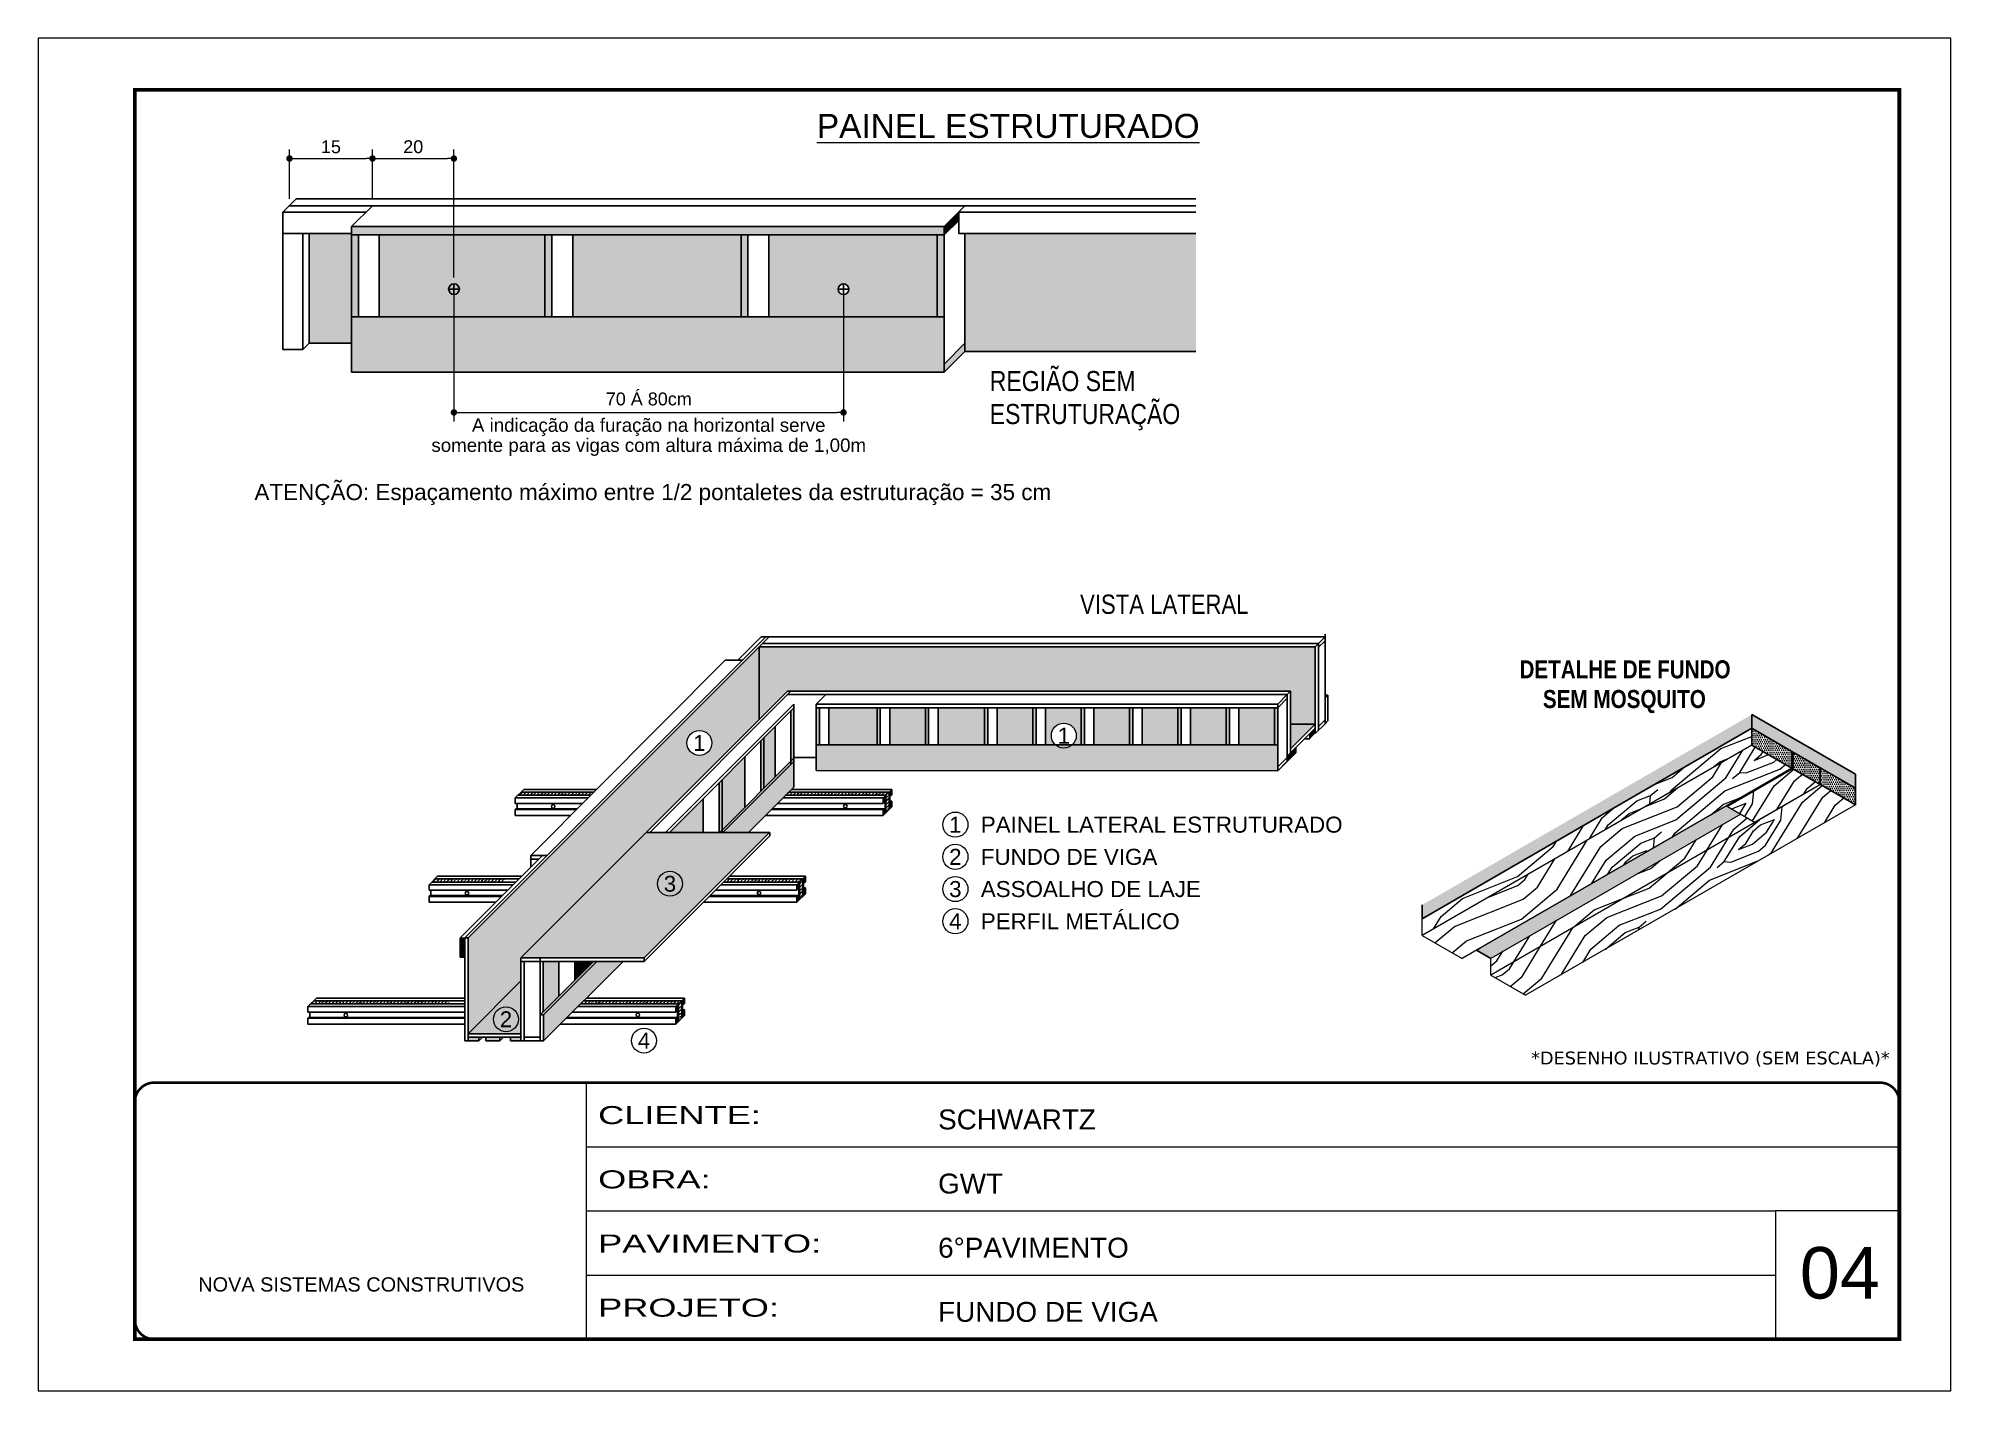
# Model space of a CAD drawing. Extents: x 3245 to 12416, y 917 to 10295.
# Drawn here: x 8000 to 9485, y 8957 to 10007 of the extents above; entities that cross this region are included whole.
import ezdxf
from ezdxf.enums import TextEntityAlignment as Align

# ---------------------------------------------------------------- set-up
doc = ezdxf.new("R2010")
doc.units = 0
doc.linetypes.add('CONTINUO', pattern=[0])
doc.linetypes.add('DASHED', pattern=[0.75, 0.5, -0.25])
for name, color, linetype, lineweight in [('CARIMBO', 255, 'Continuous', 9), ('Demarcação 1', 251, 'Continuous', 9), ('Folhas', 255, 'Continuous', 9), ('fundo', 100, 'Continuous', 9), ('Madeira', 126, 'Continuous', 18), ('SARRAFO DE PRESSAO', 251, 'DASHED', 9)]:
    doc.layers.add(name, color=color, linetype=linetype, lineweight=lineweight)
for name, color, linetype in [('COTA', 241, 'Continuous'), ('HACHURA MADEIRAS', 1, 'Continuous'), ('material do compensado', 7, 'Continuous'), ('texto', 7, 'Continuous')]:
    doc.layers.add(name, color=color, linetype=linetype)
doc.layers.add('Demarcação 2', color=7, linetype='Continuous', lineweight=9, true_color=0xe0e0e0)
doc.styles.add('ARIAL', font='arial.ttf')
doc.styles.add('CESAR1', font='arial.ttf', dxfattribs={"oblique": 15})
doc.styles.add('ROMANC', font='techb___.ttf', dxfattribs={"height": 2.5})
doc.styles.get("Standard").update_dxf_attribs({"font": 'arial.ttf'})
doc.styles.add('stylellllll', font='verdana.ttf', dxfattribs={"height": 2})
doc.styles.add('Tecnologia', font='')
doc.styles.add('texto', font='ARIALN.TTF')
doc.styles.get('Tecnologia').set_extended_font_data('Forgotten Futurist')
doc.dimstyles.new('1x', dxfattribs={"dimtxt": 10, "dimasz": 5, "dimexe": 7, "dimexo": 5, "dimgap": 4, "dimtad": 1, "dimdec": 1, "dimdsep": 46, "dimtxsty": 'Standard', "dimblk": 'DOT', "dimcen": 0.09, "dimclrd": 4, "dimclre": 4, "dimclrt": 2, "dimadec": 0, "dimazin": 2, "dimtfac": 1, "dimtdec": 1, "dimtmove": 0, "dimatfit": 3, "dimldrblk": 'DOT', "dimfxl": 1, "dimtolj": 1, "dimtzin": 0, "dimlwd": 9, "dimlwe": 9, "dimarcsym": 0})
pattern_1 = [(45, (5792.848, 57646.571), (0.99436891, 3.64601934), [4.6875, -0.9375, 0, -0.9375])]
pattern_2 = [(355, (-40333.83, 6609.72), (111.07494, 93.20294), [5.12645, -97.40264]), (85, (-40289.84, 6641.9), (-93.20294, 111.07494), [10.2529, -92.27619]), (40, (-40311.165, 6633.47), (8.936, 102.13894), [7.24881, -21.74642, 7.24881, -14.497615, 50.751904, -43.50449]), (40, (-40339.38, 6605.064), (8.936, 102.13894), [7.24983, -14.49967, 7.24983, -115.99871]), (40, (-40302.74, 6612.15), (8.936, 102.13894), [7.24983, -137.7482]), (40, (-40292.97, 6606.15), (8.936, 102.13894), [7.24983, -137.7482]), (40, (-40307.4, 6617.704), (8.936, 102.13894), [7.24983, -137.7482]), (40, (-40312.06, 6623.26), (8.936, 102.13894), [14.49967, -130.49838]), (40, (-40279.82, 6697.63), (8.936, 102.13894), [14.49967, -130.49838]), (40, (-40321.826, 6629.26), (8.936, 102.13894), [28.99933, -115.99871]), (40, (-40326.486, 6634.81), (8.936, 102.13894), [28.99933, -115.99871]), (40, (-40257.415, 6659.645), (8.936, 102.13894), [28.99933, -115.99871]), (40, (-40330.7, 6645.47), (8.936, 102.13894), [21.7497, -123.24834]), (40, (-40349.79, 6662.58), (8.936, 102.13894), [21.7497, -123.24834]), (40, (-40340.466, 6651.47), (8.936, 102.13894), [21.7497, -123.24834]), (40, (-40271.395, 6676.31), (8.936, 102.13894), [36.24951, -108.74853]), (40, (-40281.16, 6682.31), (8.936, 102.13894), [36.24951, -108.74853]), (40, (-40273.18, 6655.88), (8.936, 102.13894), [50.74931, -94.24873]), (21.56505, (-40322.72, 6619.045), (102.138945, -8.936), [11.4631, -217.79893]), (21.56505, (-40299.61, 6647.9), (102.138945, -8.936), [11.4631, -217.79893]), (21.56505, (-40305.61, 6638.13), (102.138945, -8.936), [11.4631, -217.79893]), (21.56505, (-40328.72, 6609.277), (102.138945, -8.936), [22.9262, -206.33583]), (21.56505, (-40304.27, 6653.453), (102.138945, -8.936), [34.3893, -194.87273]), (21.56505, (-40314.04, 6659.453), (102.138945, -8.936), [45.8524, -183.40963]), (21.56505, (-40323.805, 6665.454), (102.138945, -8.936), [45.8524, -183.40963]), (21.56505, (-40336.445, 6697.436), (102.138945, -8.936), [45.8524, -183.40963]), (21.56505, (-40337.34, 6687.22), (102.138945, -8.936), [57.3155, -171.94653]), (21.56505, (-40333.125, 6676.56), (102.138945, -8.936), [57.3155, -171.94653]), (58.43495, (-40300.95, 6632.58), (8.936, 102.138945), [11.4631, -217.79893]), (58.43495, (-40317.165, 6623.705), (8.936, 102.138945), [11.4631, -217.79893]), (58.43495, (-40333.827, 6609.724), (8.936, 102.138945), [22.9262, -206.33583]), (58.43495, (-40301.845, 6622.364), (8.936, 102.138945), [22.9262, -206.33583]), (58.43495, (-40344.487, 6605.51), (8.936, 102.138945), [34.3893, -194.87273]), (58.43495, (-40354.7, 6606.405), (8.936, 102.138945), [45.8524, -183.40963]), (58.43495, (-40262.33, 6603.47), (8.936, 102.138945), [45.8524, -183.40963]), (58.43495, (-40297.184, 6616.81), (8.936, 102.138945), [45.8524, -183.40963]), (58.43495, (-40277.65, 6604.81), (8.936, 102.138945), [57.3155, -171.94653]), (58.43495, (-40287.417, 6610.81), (8.936, 102.138945), [57.3155, -171.94653])]
pattern_3 = [(0, (-29441.3095, -1144.2273), (0.82275303, 1.645506056), [0, -1.645506056])]

msp = doc.modelspace()

# ---------------------------------------------------------------- texts
at = {"style": 'stylellllll'}
msp.add_text('*DESENHO ILUSTRATIVO (SEM ESCALA)*', height=10, dxfattribs=at).set_placement((9437.93, 9210.61), align=Align.RIGHT)
at = {"layer": 'CARIMBO', "linetype": 'Continuous', "ltscale": 2, "style": 'ARIAL'}
msp.add_text('%%UPAINEL ESTRUTURADO', height=18.59, dxfattribs=at).set_placement((8753.5, 9929.95), align=Align.CENTER)
at = {"layer": 'CARIMBO', "linetype": 'Continuous', "ltscale": 2, "style": 'texto'}
for s, height, p in [('REGIÃO SEM', 15.6, (8739.17, 9733.32)), ('ESTRUTURAÇÃO', 15.6, (8739.17, 9707.76)), ('VISTA LATERAL', 15, (8809.27, 9560.39))]:
    msp.add_text(s, height=height, dxfattribs=at).set_placement(p)
at = {"layer": 'CARIMBO', "color": 2, "style": 'ARIAL'}
for s, height, p in [('A indicação da furação na horizontal serve', 10.4, (8474.36, 9706.94)), ('somente para as vigas com altura máxima de 1,00m', 10.4, (8474.36, 9691.34)), ('ATENÇÃO: Espaçamento máximo entre 1/2 pontaletes da estruturação = 35 cm  ', 12.48, (8482.39, 9654.97))]:
    msp.add_text(s, height=height, dxfattribs=at).set_placement(p, align=Align.MIDDLE_CENTER)
at = {"layer": 'CARIMBO', "style": 'ARIAL'}
for s, height, p in [('1', 12.32, (8513.72, 9460.21)), ('1', 12.32, (8796.66, 9465.88)), ('1', 12.44, (8712.44, 9396.77)), ('2', 12.44, (8712.44, 9371.77)), ('3', 12.32, (8490.85, 9350.89)), ('3', 12.44, (8712.44, 9346.77)), ('4', 12.44, (8712.44, 9321.77)), ('2', 12.32, (8363.52, 9245.67)), ('4', 12.32, (8470.67, 9229.12))]:
    msp.add_text(s, height=height, dxfattribs=at).set_placement(p, align=Align.MIDDLE_CENTER)
at = {"layer": 'CARIMBO', "style": 'CESAR1'}
for s, p in [('PAINEL LATERAL ESTRUTURADO', (8732.21, 9396.77)), ('FUNDO DE VIGA', (8732.21, 9371.77)), ('ASSOALHO DE LAJE', (8732.21, 9346.77)), ('PERFIL METÁLICO', (8732.21, 9321.77))]:
    msp.add_text(s, height=12.436, dxfattribs=at).set_placement(p, align=Align.MIDDLE_LEFT)
at = {"layer": 'CARIMBO', "style": 'ARIAL'}
msp.add_text('04', height=40, dxfattribs=at).set_placement((9368.2, 9028.85))
at = {"layer": 'texto', "style": 'ROMANC'}
for s, p in [('DETALHE DE FUNDO ', (9234.66, 9517.35)), ('SEM MOSQUITO', (9231.92, 9494.3))]:
    msp.add_text(s, height=14, dxfattribs=at).set_placement(p, align=Align.MIDDLE_CENTER)

# ---------------------------------------------------------------- blocks, each defined once
blk = doc.blocks.new('9999999999')
at = {"color": 30, "linetype": 'CONTINUO'}
for p, q in [((98564.6, 34230.2), (98564.6, 34429.4)), ((98564.6, 34379.6), (99584, 34379.6)), ((98564.6, 34329.8), (99488, 34329.8)), ((99584, 34329.8), (99488, 34329.8)), ((99488, 34329.8), (99488, 34230.2)), ((98564.6, 34280), (99488, 34280))]:
    blk.add_line(p, q, dxfattribs=at)
at = {"color": 30, "linetype": 'CONTINUO', "const_width": 2}
blk.add_lwpolyline([(99584, 34230.2), (99584, 34414.4, 0.414214), (99569, 34429.4), (98229, 34429.4, 0.414214), (98214, 34414.4), (98214, 34245.2, 0.414214), (98229, 34230.2), (99584, 34230.2)], format="xyb", dxfattribs=at)
at = {"layer": 'Folhas'}
blk.add_lwpolyline([(98139, 34190.2), (99624, 34190.2), (99624, 35240.2), (98139, 35240.2)], close=True, dxfattribs=at)
at = {"layer": 'Folhas', "color": 30, "const_width": 3}
blk.add_lwpolyline([(98214, 34230.2), (99584, 34230.2), (99584, 35200.2), (98214, 35200.2)], close=True, dxfattribs=at)
at = {"color": 7, "linetype": 'Continuous', "ltscale": 5, "style": 'ARIAL'}
for s, height, p in [('SCHWARTZ', 15.48, (98837.7, 34393.1)), ('GWT', 15.48, (98837.7, 34343.3)), ('6°PAVIMENTO', 15.483, (98837.7, 34293.5)), ('NOVA SISTEMAS CONSTRUTIVOS', 11.059, (98263.2, 34267.2)), ('FUNDO DE VIGA', 15.483, (98837.7, 34243.7))]:
    blk.add_text(s, height=height, dxfattribs=at).set_placement(p)
at = {"layer": 'Folhas', "color": 7, "style": 'Tecnologia', "width": 1.5}
for s, p in [('CLIENTE:', (98573.7, 34397.2)), ('OBRA:', (98573.7, 34347.3)), ('PAVIMENTO:', (98573.7, 34297.5)), ('PROJETO:', (98573.7, 34247.7))]:
    blk.add_text(s, height=14, dxfattribs=at).set_placement(p)
blk = doc.blocks.new('_Dot')
at = {"color": 0, "linetype": 'ByBlock', "lineweight": -2}
blk.add_line((-0.5, 0), (-1, 0), dxfattribs=at)
at = {"color": 0, "linetype": 'ByBlock', "const_width": 0.5}
blk.add_lwpolyline([(-0.25, 0, 1), (0.25, 0, 1)], format="xyb", close=True, dxfattribs=at)
blk = doc.blocks.new('*D7')
at = {"layer": 'COTA', "color": 4, "lineweight": 9, "transparency": 16777216}
for p, q in [((8195.4, 9882.5), (8195.4, 9920.9)), ((8259.9, 9882.1), (8259.9, 9920.9)), ((8200.4, 9913.9), (8254.9, 9913.9))]:
    blk.add_line(p, q, dxfattribs=at)
at = {"layer": 'Defpoints', "color": 0, "transparency": 16777216}
for p in [(8259.9, 9913.9), (8195.4, 9877.5), (8259.9, 9877.1)]:
    blk.add_point(p, dxfattribs=at)
at = {"layer": 'COTA', "color": 4, "lineweight": 9, "transparency": 16777216, "xscale": 5, "yscale": 5, "zscale": 5, "rotation": 180}
blk.add_blockref('_Dot', (8195.4, 9913.9), dxfattribs=at)
at = {"layer": 'COTA', "color": 4, "lineweight": 9, "transparency": 16777216, "xscale": 5, "yscale": 5, "zscale": 5}
blk.add_blockref('_Dot', (8259.9, 9913.9), dxfattribs=at)
at = {"layer": 'COTA', "color": 2, "transparency": 16777216, "insert": (8227.6, 9923), "char_height": 10, "attachment_point": 5}
blk.add_mtext('\\A1;15', dxfattribs=at)
blk = doc.blocks.new('*D8')
at = {"layer": 'COTA', "color": 4, "lineweight": 9, "transparency": 16777216}
for p, q in [((8259.9, 9882.1), (8259.9, 9920.9)), ((8323.1, 9821.6), (8323.1, 9920.9)), ((8264.9, 9913.9), (8318.1, 9913.9))]:
    blk.add_line(p, q, dxfattribs=at)
at = {"layer": 'Defpoints', "color": 0, "transparency": 16777216}
for p in [(8323.1, 9913.9), (8259.9, 9877.1), (8323.1, 9816.6)]:
    blk.add_point(p, dxfattribs=at)
at = {"layer": 'COTA', "color": 4, "lineweight": 9, "transparency": 16777216, "xscale": 5, "yscale": 5, "zscale": 5, "rotation": 180}
blk.add_blockref('_Dot', (8259.9, 9913.9), dxfattribs=at)
at = {"layer": 'COTA', "color": 4, "lineweight": 9, "transparency": 16777216, "xscale": 5, "yscale": 5, "zscale": 5}
blk.add_blockref('_Dot', (8323.1, 9913.9), dxfattribs=at)
at = {"layer": 'COTA', "color": 2, "transparency": 16777216, "insert": (8291.5, 9923), "char_height": 10, "attachment_point": 5}
blk.add_mtext('\\A1;20', dxfattribs=at)
blk = doc.blocks.new('*D9')
at = {"layer": 'COTA', "color": 4, "lineweight": 9, "transparency": 16777216}
for p, q in [((8323.1, 9811.6), (8323.1, 9709.8)), ((8625.6, 9811.6), (8625.6, 9709.8)), ((8328.1, 9716.8), (8620.6, 9716.8))]:
    blk.add_line(p, q, dxfattribs=at)
at = {"layer": 'Defpoints', "color": 0, "transparency": 16777216}
for p in [(8323.1, 9816.6), (8625.6, 9816.6), (8625.6, 9716.8)]:
    blk.add_point(p, dxfattribs=at)
at = {"layer": 'COTA', "color": 4, "lineweight": 9, "transparency": 16777216, "xscale": 5, "yscale": 5, "zscale": 5, "rotation": 180}
blk.add_blockref('_Dot', (8323.1, 9716.8), dxfattribs=at)
at = {"layer": 'COTA', "color": 4, "lineweight": 9, "transparency": 16777216, "xscale": 5, "yscale": 5, "zscale": 5}
blk.add_blockref('_Dot', (8625.6, 9716.8), dxfattribs=at)
at = {"layer": 'COTA', "color": 2, "transparency": 16777216, "insert": (8474.4, 9727.2), "char_height": 10, "attachment_point": 5}
blk.add_mtext('\\A1;70 Á 80cm', dxfattribs=at)

# ---------------------------------------------------------------- dimensions: what is measured, and where the dimension line sits
at = {"layer": 'COTA'}
for base, p1, p2, text, picture, middle in [((8259.86, 9913.92), (8195.42, 9877.5), (8259.86, 9877.11), '15', '*D7', (8227.64, 9923.02)), ((8323.14, 9913.92), (8259.86, 9877.11), (8323.14, 9816.65), '20', '*D8', (8291.5, 9923.02)), ((8625.59, 9716.82), (8323.14, 9816.65), (8625.59, 9816.65), '70 Á 80cm', '*D9', (8474.36, 9727.16))]:
    dim = msp.add_linear_dim(base=base, p1=p1, p2=p2, text=text, dimstyle='1x', dxfattribs=at)
    dim.commit()
    dim.dimension.update_dxf_attribs({"geometry": picture, "text_midpoint": middle})

# ---------------------------------------------------------------- hatches: boundary and pattern name
at = {"linetype": 'ByBlock', "ltscale": 2}
for points in [[(8703.69, 9861.02), (8243.63, 9861.02), (8243.63, 9854.64), (8703.69, 9854.64)], [(8243.52, 9790.93), (8248.85, 9790.93), (8248.85, 9854.53), (8243.52, 9854.53)], [(8393.7, 9790.93), (8399.03, 9790.93), (8399.03, 9854.53), (8393.7, 9854.53)], [(9001.57, 9497.38), (8999.56, 9497.38), (8999.56, 9495.14)], [(8584.65, 9443.44), (8587.01, 9445.79), (8587.01, 9487.23), (8584.65, 9484.88)], [(8604.3, 9458.68), (8606.74, 9458.68), (8606.74, 9487.39), (8604.3, 9487.39)], [(8651.58, 9458.68), (8654.02, 9458.68), (8654.02, 9487.39), (8651.58, 9487.39)], [(8689.11, 9458.68), (8691.55, 9458.68), (8691.55, 9487.39), (8689.11, 9487.39)], [(8735.05, 9458.68), (8737.48, 9458.68), (8737.48, 9487.39), (8735.05, 9487.39)], [(8772.58, 9458.67), (8775.02, 9458.67), (8775.02, 9487.39), (8772.58, 9487.39)], [(8810.11, 9458.67), (8812.55, 9458.67), (8812.55, 9487.39), (8810.11, 9487.39)], [(8847.65, 9458.67), (8850.08, 9458.67), (8850.08, 9487.39), (8847.65, 9487.39)], [(8885.18, 9458.67), (8887.62, 9458.67), (8887.62, 9487.39), (8885.18, 9487.39)], [(8922.71, 9458.67), (8925.15, 9458.67), (8925.15, 9487.39), (8922.71, 9487.39)], [(8960.25, 9458.67), (8962.68, 9458.67), (8962.68, 9487.39), (8960.25, 9487.39)], [(8561.31, 9422.58), (8563.67, 9424.93), (8563.67, 9464.23), (8561.31, 9461.87)], [(8584.76, 9443.55), (8584.76, 9446.02), (8531.36, 9392.63), (8531.36, 9390.74), (8531.95, 9390.74)], [(8531.26, 9431.48), (8528.9, 9429.13), (8528.9, 9390.63), (8531.26, 9390.63)], [(8434.09, 9290.61), (8431.52, 9290.61), (8390.07, 9249.15), (8392.64, 9249.15)], [(8416.88, 9275.97), (8419.23, 9278.32), (8419.23, 9290.5), (8416.88, 9290.5)]]:
    msp.add_hatch(color=256, dxfattribs=at).paths.add_polyline_path(points)
for points in [[(8715.04, 9865.9), (8715.04, 9872.28), (8703.69, 9861.02), (8703.69, 9854.64)], [(8546.09, 9790.93), (8551.41, 9790.93), (8551.41, 9854.64), (8546.09, 9854.64)], [(8991.94, 9467.59), (8991.94, 9471.78), (8987.71, 9467.59), (8987.71, 9463.39)], [(8976.78, 9456.74), (8970.79, 9450.81), (8970.79, 9446.61), (8976.78, 9452.55)], [(8331.55, 9308.76), (8327.89, 9308.76), (8327.89, 9293.91), (8331.55, 9293.91)]]:
    msp.add_hatch(color=256).paths.add_polyline_path(points)
h = msp.add_hatch(color=256)
h.paths.add_polyline_path([(8703.69, 9754.39), (8703.69, 9748.01), (8719.91, 9764.11), (8719.91, 9770.48)])
h.paths.add_polyline_path([(8698.36, 9790.93), (8703.69, 9790.93), (8703.69, 9854.64), (8698.36, 9854.64)])
at = {"linetype": 'Continuous', "ltscale": 1.5}
h = msp.add_hatch(dxfattribs=at)
h.set_pattern_fill('ANSI36', color=256, scale=15, style=0)
h.set_pattern_definition(pattern_1)
h.paths.add_polyline_path([(8375.32, 9422.06), (8372.81, 9419.55), (8429.38, 9419.55), (8431.87, 9422.06)])
h = msp.add_hatch(dxfattribs=at)
h.set_pattern_fill('ANSI36', color=256, scale=15, style=0)
h.set_pattern_definition(pattern_1)
h.paths.add_polyline_path([(8661.01, 9422.06), (8583.27, 9422.06), (8580.77, 9419.55), (8658.5, 9419.55)])
h.paths.add_polyline_path([(8661.01, 9422.06), (8658.5, 9419.55), (8658.5, 9405.94), (8661.01, 9408.45)])
h = msp.add_hatch(dxfattribs=at)
h.set_pattern_fill('ANSI36', color=256, scale=15, style=0)
h.set_pattern_definition(pattern_1)
h.paths.add_polyline_path([(8308.34, 9354.69), (8305.83, 9352.18), (8362.4, 9352.18), (8364.89, 9354.69)])
h = msp.add_hatch(dxfattribs=at)
h.set_pattern_fill('ANSI36', color=256, scale=15, style=0)
h.set_pattern_definition(pattern_1)
h.paths.add_polyline_path([(8594.03, 9354.69), (8591.52, 9352.18), (8591.52, 9338.57), (8594.03, 9341.08)])
h.paths.add_polyline_path([(8535.02, 9354.69), (8532.51, 9352.18), (8591.52, 9352.18), (8594.03, 9354.69)])
h = msp.add_hatch(dxfattribs=at)
h.set_pattern_fill('ANSI36', color=256, scale=15, style=0)
h.set_pattern_definition(pattern_1)
h.paths.add_polyline_path([(8214.26, 9260.07), (8211.76, 9257.56), (8319.23, 9257.56), (8319.23, 9260.07)])
h = msp.add_hatch(dxfattribs=at)
h.set_pattern_fill('ANSI36', color=256, scale=15, style=0)
h.set_pattern_definition(pattern_1)
h.paths.add_polyline_path([(8499.95, 9260.07), (8497.45, 9257.56), (8497.45, 9243.95), (8499.95, 9246.46)])
h.paths.add_polyline_path([(8423.85, 9260.07), (8421.34, 9257.56), (8497.45, 9257.56), (8499.95, 9260.07)])
at = {"linetype": 'ByBlock', "ltscale": 2}
h = msp.add_hatch(color=256, dxfattribs=at)
h.paths.add_polyline_path([(8342.34, 9231.77), (8334.12, 9231.77), (8334.12, 9228.85), (8342.34, 9228.85)])
h.paths.add_polyline_path([(8358.63, 9231.77), (8347.85, 9231.77), (8347.85, 9228.85), (8358.63, 9228.85)])
h.paths.add_polyline_path([(8375.18, 9231.77), (8366.96, 9231.77), (8366.96, 9228.85), (8375.18, 9228.85)])
at = {"layer": 'Demarcação 1'}
h = msp.add_hatch(color=256, dxfattribs=at)
h.paths.add_polyline_path([(8353.85, 9245.67, 1), (8373.2, 9245.67, 1)], flags=17)
h.paths.add_polyline_path([(8375.18, 9293.37), (8560.23, 9478.42), (8560.23, 9534.89), (8560.23, 9534.89), (8334.12, 9308.78), (8334.12, 9234.34), (8375.18, 9275.41)])
h.paths.add_polyline_path([(8504.04, 9460.21, -1), (8523.4, 9460.21, -1)], flags=16)
h.paths.add_polyline_path([(8355.64, 9236.42), (8371.4, 9236.42), (8371.4, 9254.98), (8355.64, 9254.98)], flags=24)
h.paths.add_polyline_path([(8505.84, 9450.96), (8521.6, 9450.96), (8521.6, 9469.51), (8505.84, 9469.51)], flags=24)
for points in [[(8560.23, 9478.42), (8582.16, 9500.35), (8972.73, 9500.35), (8972.73, 9474.73), (8991.94, 9474.73), (8991.94, 9534.89), (8560.23, 9534.89)], [(8972.73, 9474.73), (8972.73, 9455.67), (8991.94, 9474.73)]]:
    msp.add_hatch(color=256, dxfattribs=at).paths.add_polyline_path(points)
h = msp.add_hatch(color=256, dxfattribs=at)
h.paths.add_polyline_path([(8334.12, 9234.34), (8375.18, 9234.34), (8375.18, 9275.41)])
h.paths.add_polyline_path([(8353.85, 9245.67, -1), (8373.2, 9245.67, -1)], flags=16)
h.paths.add_polyline_path([(8355.64, 9236.42), (8371.4, 9236.42), (8371.4, 9254.98), (8355.64, 9254.98)], flags=24)
at = {"layer": 'Demarcação 2'}
for points in [[(8243.63, 9854.65), (8243.63, 9854.65), (8243.63, 9854.65), (8243.63, 9855.71), (8210.64, 9855.71), (8210.64, 9770.48), (8243.63, 9770.48)], [(8265.18, 9790.93), (8393.81, 9790.93), (8393.81, 9854.64), (8265.18, 9854.64)], [(8415.36, 9790.93), (8546.09, 9790.93), (8546.09, 9854.64), (8415.36, 9854.64)], [(8719.91, 9855.71), (8719.91, 9764.11), (8899.19, 9764.1), (8899.19, 9855.71)], [(8703.69, 9790.93), (8243.63, 9790.93), (8243.63, 9754.39), (8243.63, 9748.02), (8703.69, 9748.01)], [(8614.28, 9458.68), (8651.69, 9458.68), (8651.69, 9487.5), (8614.28, 9487.5)], [(8661.55, 9458.68), (8689.22, 9458.68), (8689.22, 9487.5), (8661.55, 9487.5)], [(8699.09, 9458.68), (8735.15, 9458.68), (8735.15, 9487.5), (8699.09, 9487.5)], [(8745.02, 9458.68), (8772.69, 9458.67), (8772.69, 9487.5), (8745.02, 9487.5)], [(8820.09, 9458.67), (8847.75, 9458.67), (8847.75, 9487.5), (8820.09, 9487.5)], [(8857.62, 9458.67), (8885.29, 9458.67), (8885.29, 9487.5), (8857.62, 9487.5)], [(8895.15, 9458.67), (8922.82, 9458.67), (8922.82, 9487.5), (8895.15, 9487.5)], [(8932.69, 9458.67), (8960.35, 9458.67), (8960.35, 9487.5), (8932.69, 9487.5)], [(8563.77, 9425.04), (8572.44, 9433.7), (8572.44, 9472.67), (8563.77, 9464)], [(8531.36, 9392.63), (8549.1, 9410.37), (8549.1, 9449.33), (8531.36, 9431.59)], [(8587.11, 9428.82), (8587.11, 9445.9), (8531.95, 9390.74), (8551.95, 9390.74), (8587.11, 9425.89)], [(8962.79, 9458.67), (8803.12, 9458.67, -0.3830345), (8790.19, 9458.67), (8604.41, 9458.68), (8604.41, 9438.68), (8962.79, 9438.67)], [(8490.51, 9390.74), (8516.69, 9390.74), (8516.69, 9416.92)], [(8392.42, 9251.51), (8404.67, 9263.75), (8404.67, 9290.61), (8392.42, 9290.61)], [(8454.39, 9290.61), (8448.9, 9290.61), (8434.09, 9290.61), (8392.64, 9249.15), (8392.64, 9228.85)], [(8419.34, 9278.43), (8431.52, 9290.61), (8419.34, 9290.61)]]:
    msp.add_hatch(color=256, dxfattribs=at).paths.add_polyline_path(points)
h = msp.add_hatch(color=256, dxfattribs=at)
h.paths.add_polyline_path([(8621.41, 9812.46, -1), (8629.78, 9812.46, -1)], flags=16)
h.paths.add_polyline_path([(8567.64, 9790.93), (8698.36, 9790.93), (8698.36, 9854.64), (8567.64, 9854.64)])
h = msp.add_hatch(color=256, dxfattribs=at)
h.paths.add_polyline_path([(8806.34, 9465.88, -1), (8786.98, 9465.88, -1)], flags=16)
h.paths.add_polyline_path([(8788.78, 9456.62), (8804.54, 9456.62), (8804.54, 9475.18), (8788.78, 9475.18)], flags=24)
h.paths.add_polyline_path([(8782.55, 9458.67), (8810.22, 9458.67), (8810.22, 9487.5), (8782.55, 9487.5)])
h = msp.add_hatch(color=256, dxfattribs=at)
h.paths.add_polyline_path([(8375.18, 9293.37), (8377.75, 9293.37), (8390.07, 9293.37), (8470.82, 9293.37), (8568.19, 9390.74), (8472.55, 9390.74)])
h.paths.add_polyline_path([(8482.92, 9341.36), (8498.79, 9341.36), (8498.79, 9360.24), (8482.92, 9360.24)], flags=24)
at = {"layer": 'fundo'}
h = msp.add_hatch(color=252, dxfattribs=at)
h.dxf.hatch_style = 1
h.paths.add_polyline_path([(9074.84, 9334.39), (9074.84, 9323.74), (9330.98, 9471.62), (9330.98, 9482.28)])
h = msp.add_hatch(color=252, dxfattribs=at)
h.dxf.hatch_style = 1
h.paths.add_polyline_path([(9362.06, 9464.34), (9330.98, 9482.28), (9330.98, 9471.62), (9362.06, 9453.68), (9411.4, 9425.2), (9411.4, 9435.85)])
h = msp.add_hatch(color=252, dxfattribs=at)
h.dxf.hatch_style = 1
h.paths.add_polyline_path([(9322.35, 9404.88), (9311.98, 9410.87), (9311.98, 9411.75), (9117.19, 9299.28), (9128.11, 9292.98)])
at = {"layer": 'HACHURA MADEIRAS'}
h = msp.add_hatch(dxfattribs=at)
h.set_pattern_fill('DOTS', scale=1.036539)
h.set_pattern_definition(pattern_3)
h.paths.add_polyline_path([(9362.06, 9440.66), (9362.06, 9453.68), (9330.98, 9471.62), (9330.98, 9458.6)])
h = msp.add_hatch(dxfattribs=at)
h.set_pattern_fill('DOTS', scale=1.036539)
h.set_pattern_definition(pattern_3)
h.paths.add_polyline_path([(9362.82, 9453.24), (9362.82, 9440.22), (9383.96, 9428.02), (9383.96, 9441.04)])
h = msp.add_hatch(dxfattribs=at)
h.set_pattern_fill('DOTS', scale=1.036539)
h.set_pattern_definition(pattern_3)
h.paths.add_polyline_path([(9384.26, 9440.87), (9384.26, 9427.84), (9411.4, 9412.17), (9411.4, 9425.2)])
at = {"layer": 'Madeira'}
h = msp.add_hatch(dxfattribs=at)
h.set_pattern_fill('PATRON00077', color=256, scale=102.529099, angle=355, pattern_type=2)
h.set_pattern_definition(pattern_2)
h.paths.add_polyline_path([(9074.84, 9323.74), (9074.84, 9310.71), (9330.98, 9458.6), (9330.98, 9471.62)])
h = msp.add_hatch(dxfattribs=at)
h.set_pattern_fill('PATRON00077', color=256, scale=102.529099, angle=355, pattern_type=2)
h.set_pattern_definition([(355, (-9231.31, -62630.85), (111.07494, 93.20294), [5.12645, -97.40264]), (85, (-9187.33, -62598.67), (-93.20294, 111.07494), [10.25291, -92.27619]), (40, (-9208.65, -62607.1), (8.936, 102.138945), [7.248807, -21.74642, 7.248807, -14.497615, 50.751904, -43.504487]), (40, (-9236.86, -62635.506), (8.936, 102.138945), [7.24983, -14.499665, 7.24983, -115.99871]), (40, (-9200.22, -62628.42), (8.936, 102.138945), [7.24983, -137.74821]), (40, (-9190.45, -62634.42), (8.936, 102.138945), [7.24983, -137.74821]), (40, (-9204.88, -62622.866), (8.936, 102.138945), [7.24983, -137.74821]), (40, (-9209.54, -62617.31), (8.936, 102.138945), [14.49967, -130.49838]), (40, (-9177.304, -62542.94), (8.936, 102.138945), [14.49967, -130.49838]), (40, (-9219.31, -62611.31), (8.936, 102.138945), [28.99933, -115.99871]), (40, (-9223.97, -62605.76), (8.936, 102.138945), [28.99933, -115.99871]), (40, (-9154.9, -62580.924), (8.936, 102.138945), [28.99933, -115.99871]), (40, (-9228.18, -62595.1), (8.936, 102.138945), [21.7497, -123.24834]), (40, (-9247.27, -62577.99), (8.936, 102.138945), [21.7497, -123.24834]), (40, (-9237.95, -62589.096), (8.936, 102.138945), [21.7497, -123.24834]), (40, (-9168.88, -62564.26), (8.936, 102.138945), [36.24951, -108.74853]), (40, (-9178.644, -62558.26), (8.936, 102.138945), [36.24951, -108.74853]), (40, (-9170.664, -62584.69), (8.936, 102.138945), [50.74931, -94.24873]), (21.56505, (-9220.2, -62621.525), (102.138945, -8.936), [11.4631, -217.79893]), (21.56505, (-9197.093, -62592.67), (102.138945, -8.936), [11.4631, -217.79893]), (21.56505, (-9203.093, -62602.44), (102.138945, -8.936), [11.4631, -217.79893]), (21.56505, (-9226.2, -62631.29), (102.138945, -8.936), [22.9262, -206.33583]), (21.56505, (-9201.753, -62587.117), (102.138945, -8.936), [34.3893, -194.87273]), (21.56505, (-9211.52, -62581.116), (102.138945, -8.936), [45.8524, -183.40963]), (21.56505, (-9221.287, -62575.116), (102.138945, -8.936), [45.8524, -183.40963]), (21.56505, (-9233.927, -62543.134), (102.138945, -8.936), [45.8524, -183.40963]), (21.56505, (-9234.82, -62553.348), (102.138945, -8.936), [57.31551, -171.94653]), (21.56505, (-9230.607, -62564.01), (102.138945, -8.936), [57.31551, -171.94653]), (58.43495, (-9198.433, -62607.99), (8.936, 102.138945), [11.4631, -217.79893]), (58.43495, (-9214.647, -62616.865), (8.936, 102.138945), [11.4631, -217.79893]), (58.43495, (-9231.31, -62630.845), (8.936, 102.138945), [22.9262, -206.33583]), (58.43495, (-9199.327, -62618.205), (8.936, 102.138945), [22.9262, -206.33583]), (58.43495, (-9241.97, -62635.06), (8.936, 102.138945), [34.3893, -194.87273]), (58.43495, (-9252.183, -62634.165), (8.936, 102.138945), [45.8524, -183.40963]), (58.43495, (-9159.81, -62637.1), (8.936, 102.138945), [45.8524, -183.40963]), (58.43495, (-9194.666, -62623.76), (8.936, 102.138945), [45.8524, -183.40963]), (58.43495, (-9175.13, -62635.76), (8.936, 102.138945), [57.31551, -171.94653]), (58.43495, (-9184.9, -62629.76), (8.936, 102.138945), [57.31551, -171.94653])])
h.paths.add_polyline_path([(9074.84, 9310.71), (9105.91, 9292.77), (9362.06, 9440.66), (9330.98, 9458.6)])
h = msp.add_hatch(dxfattribs=at)
h.set_pattern_fill('PATRON00077', color=256, scale=102.529099, angle=355, pattern_type=2)
h.set_pattern_definition([(355, (-40355.79, 6622.46), (111.07494, 93.20294), [5.12645, -97.40264]), (85, (-40311.81, 6654.64), (-93.20294, 111.07494), [10.2529, -92.27619]), (40, (-40333.13, 6646.21), (8.936, 102.13894), [7.24881, -21.74642, 7.24881, -14.497615, 50.751904, -43.50449]), (40, (-40361.345, 6617.8), (8.936, 102.13894), [7.24983, -14.49967, 7.24983, -115.99871]), (40, (-40324.7, 6624.89), (8.936, 102.13894), [7.24983, -137.7482]), (40, (-40314.935, 6618.89), (8.936, 102.13894), [7.24983, -137.7482]), (40, (-40329.36, 6630.44), (8.936, 102.13894), [7.24983, -137.7482]), (40, (-40334.02, 6636), (8.936, 102.13894), [14.49967, -130.49838]), (40, (-40301.786, 6710.37), (8.936, 102.13894), [14.49967, -130.49838]), (40, (-40343.79, 6642), (8.936, 102.13894), [28.99933, -115.99871]), (40, (-40348.45, 6647.55), (8.936, 102.13894), [28.99933, -115.99871]), (40, (-40279.38, 6672.385), (8.936, 102.13894), [28.99933, -115.99871]), (40, (-40352.66, 6658.21), (8.936, 102.13894), [21.7497, -123.24834]), (40, (-40371.75, 6675.32), (8.936, 102.13894), [21.7497, -123.24834]), (40, (-40362.43, 6664.21), (8.936, 102.13894), [21.7497, -123.24834]), (40, (-40293.36, 6689.046), (8.936, 102.13894), [36.24951, -108.74853]), (40, (-40303.126, 6695.05), (8.936, 102.13894), [36.24951, -108.74853]), (40, (-40295.146, 6668.62), (8.936, 102.13894), [50.74931, -94.24873]), (21.56505, (-40344.683, 6631.784), (102.138945, -8.936), [11.4631, -217.79893]), (21.56505, (-40321.575, 6660.64), (102.138945, -8.936), [11.4631, -217.79893]), (21.56505, (-40327.575, 6650.87), (102.138945, -8.936), [11.4631, -217.79893]), (21.56505, (-40350.684, 6622.017), (102.138945, -8.936), [22.9262, -206.33583]), (21.56505, (-40326.235, 6666.19), (102.138945, -8.936), [34.3893, -194.87273]), (21.56505, (-40336, 6672.193), (102.138945, -8.936), [45.8524, -183.40963]), (21.56505, (-40345.77, 6678.193), (102.138945, -8.936), [45.8524, -183.40963]), (21.56505, (-40358.41, 6710.175), (102.138945, -8.936), [45.8524, -183.40963]), (21.56505, (-40359.303, 6699.96), (102.138945, -8.936), [57.3155, -171.94653]), (21.56505, (-40355.09, 6689.3), (102.138945, -8.936), [57.3155, -171.94653]), (58.43495, (-40322.915, 6645.318), (8.936, 102.138945), [11.4631, -217.79893]), (58.43495, (-40339.13, 6636.444), (8.936, 102.138945), [11.4631, -217.79893]), (58.43495, (-40355.79, 6622.464), (8.936, 102.138945), [22.9262, -206.33583]), (58.43495, (-40323.81, 6635.104), (8.936, 102.138945), [22.9262, -206.33583]), (58.43495, (-40366.45, 6618.25), (8.936, 102.138945), [34.3893, -194.87273]), (58.43495, (-40376.665, 6619.144), (8.936, 102.138945), [45.8524, -183.40963]), (58.43495, (-40284.294, 6616.21), (8.936, 102.138945), [45.8524, -183.40963]), (58.43495, (-40319.15, 6629.55), (8.936, 102.138945), [45.8524, -183.40963]), (58.43495, (-40299.614, 6617.55), (8.936, 102.138945), [57.3155, -171.94653]), (58.43495, (-40309.38, 6623.55), (8.936, 102.138945), [57.3155, -171.94653])])
h.paths.add_polyline_path([(9333.12, 9398.66), (9383.96, 9428.02), (9362.29, 9440.58), (9311.98, 9410.87)])
h = msp.add_hatch(dxfattribs=at)
h.set_pattern_fill('PATRON00077', color=256, scale=102.529099, angle=355, pattern_type=2)
h.set_pattern_definition(pattern_2)
h.paths.add_polyline_path([(9155.26, 9264.29), (9411.4, 9412.17), (9384.26, 9427.84), (9128.21, 9280.01)])
h = msp.add_hatch(dxfattribs=at)
h.set_pattern_fill('PATRON00077', color=256, scale=102.529099, angle=355, pattern_type=2)
h.set_pattern_definition(pattern_2)
h.paths.add_polyline_path([(9333.48, 9398.46), (9322.2, 9404.97), (9128.04, 9292.94), (9128.11, 9279.96)])

# ---------------------------------------------------------------- linework, layer by layer
at = {"linetype": 'ByBlock', "ltscale": 2}
for p, q in [((8190.2, 9872.28), (8200.64, 9882.72)), ((8259.86, 9877.11), (8243.63, 9861.02)), ((8719.91, 9877.11), (8703.69, 9861.02)), ((8190.2, 9872.28), (8190.2, 9855.71)), ((8243.63, 9861.02), (8703.69, 9861.02)), ((8243.63, 9854.65), (8243.63, 9861.02)), ((8715.04, 9865.9), (8703.69, 9854.64)), ((8703.69, 9861.02), (8703.69, 9748.01)), ((8715.04, 9855.71), (8715.04, 9872.28)), ((8190.2, 9855.71), (8190.2, 9765.65)), ((8205.8, 9855.71), (8205.8, 9765.65)), ((8210.64, 9855.71), (8210.64, 9770.48)), ((8243.63, 9854.65), (8243.63, 9748.02)), ((8243.63, 9854.65), (8243.63, 9754.39)), ((8243.63, 9854.64), (8703.69, 9854.64)), ((8248.96, 9854.65), (8248.96, 9790.93)), ((8265.18, 9790.93), (8265.18, 9854.65)), ((8393.81, 9854.65), (8393.81, 9790.93)), ((8399.14, 9854.65), (8399.14, 9790.93)), ((8415.36, 9790.93), (8415.36, 9854.65)), ((8546.09, 9854.64), (8546.09, 9790.93)), ((8551.41, 9854.64), (8551.41, 9790.93)), ((8567.64, 9790.93), (8567.64, 9854.64)), ((8698.36, 9854.64), (8698.36, 9790.93)), ((8719.91, 9764.11), (8719.91, 9855.71)), ((8205.8, 9765.65), (8210.64, 9770.48)), ((8243.63, 9770.48), (8210.64, 9770.48)), ((8243.63, 9770.48), (8210.64, 9770.48)), ((8719.91, 9770.48), (8703.69, 9754.39)), ((8719.91, 9764.11), (8703.69, 9748.01)), ((8999.56, 9539.58), (8994.51, 9534.57)), ((8475.11, 9390.74), (8584.73, 9500.35)), ((8611.84, 9497.79), (8604.41, 9490.42)), ((8604.41, 9490.42), (8962.79, 9490.42)), ((8604.41, 9487.5), (8604.41, 9490.42)), ((8970.22, 9497.79), (8962.79, 9490.42)), ((8970.22, 9494.87), (8962.79, 9487.5)), ((8962.79, 9490.42), (8962.79, 9487.5)), ((8970.22, 9497.79), (8972.73, 9500.35)), ((8970.22, 9497.79), (8970.22, 9446.04)), ((8999.56, 9495.14), (9001.57, 9497.38)), ((9001.57, 9497.38), (8999.56, 9497.38)), ((9001.57, 9477.38), (9001.57, 9497.38)), ((8584.76, 9443.55), (8584.76, 9484.99)), ((8587.11, 9428.82), (8587.11, 9487.34)), ((8604.41, 9487.5), (8962.79, 9487.5)), ((8604.41, 9487.5), (8604.41, 9438.68)), ((8604.41, 9487.5), (8604.41, 9458.68)), ((8606.85, 9487.5), (8606.85, 9458.68)), ((8614.28, 9458.68), (8614.28, 9487.5)), ((8651.69, 9487.5), (8651.69, 9458.68)), ((8654.13, 9487.5), (8654.12, 9458.68)), ((8661.55, 9458.68), (8661.55, 9487.5)), ((8689.22, 9487.5), (8689.22, 9458.68)), ((8691.66, 9487.5), (8691.66, 9458.68)), ((8699.09, 9458.68), (8699.09, 9487.5)), ((8735.15, 9487.5), (8735.15, 9458.68)), ((8737.59, 9487.5), (8737.59, 9458.68)), ((8745.02, 9458.68), (8745.02, 9487.5)), ((8772.69, 9487.5), (8772.69, 9458.67)), ((8775.12, 9487.5), (8775.12, 9458.67)), ((8782.55, 9458.67), (8782.55, 9487.5)), ((8810.22, 9487.5), (8810.22, 9458.67)), ((8812.66, 9487.5), (8812.66, 9458.67)), ((8820.09, 9458.67), (8820.09, 9487.5)), ((8847.75, 9487.5), (8847.75, 9458.67)), ((8850.19, 9487.5), (8850.19, 9458.67)), ((8857.62, 9458.67), (8857.62, 9487.5)), ((8885.29, 9487.5), (8885.29, 9458.67)), ((8887.72, 9487.5), (8887.72, 9458.67)), ((8895.15, 9458.67), (8895.15, 9487.5)), ((8922.82, 9487.5), (8922.82, 9458.67)), ((8925.26, 9487.5), (8925.26, 9458.67)), ((8932.69, 9458.67), (8932.69, 9487.5)), ((8960.35, 9487.5), (8960.35, 9458.67)), ((8962.79, 9487.5), (8962.79, 9438.67)), ((8999.56, 9475.14), (8991.94, 9467.59)), ((8999.56, 9475.14), (9001.57, 9477.38)), ((8561.42, 9422.69), (8561.42, 9461.98)), ((8563.77, 9425.04), (8563.77, 9464.33)), ((8572.44, 9433.7), (8572.44, 9472.67)), ((8587.11, 9448.38), (8529.47, 9390.74)), ((8549.1, 9410.37), (8549.1, 9449.66)), ((8604.41, 9448.96), (8587.11, 9448.96)), ((8970.22, 9448.96), (8962.79, 9441.59)), ((8970.22, 9446.04), (8962.79, 9438.67)), ((8976.78, 9452.55), (8966.39, 9442.25)), ((8972.73, 9448.53), (8970.22, 9446.04)), ((8531.36, 9390.74), (8531.36, 9431.59)), ((8370.74, 9417.49), (8370.74, 9413.29)), ((8370.74, 9417.49), (8413.99, 9417.49)), ((8370.74, 9417.49), (8427.32, 9417.49)), ((8372.81, 9419.55), (8429.38, 9419.55)), ((8375.32, 9422.06), (8431.87, 9422.06)), ((8377.39, 9424.13), (8433.92, 9424.13)), ((8529.01, 9390.74), (8529.01, 9429.24)), ((8578.7, 9417.49), (8656.43, 9417.49)), ((8580.77, 9419.55), (8658.5, 9419.55)), ((8583.27, 9422.06), (8661.01, 9422.06)), ((8585.34, 9424.13), (8663.07, 9424.13)), ((8587.11, 9428.82), (8587.11, 9425.89)), ((8656.43, 9417.49), (8656.43, 9413.29)), ((8657.07, 9417.21), (8657.07, 9413.93)), ((8657.87, 9418.02), (8657.87, 9406.09)), ((8658.5, 9419.55), (8658.5, 9405.94)), ((8661.01, 9422.06), (8661.01, 9408.45)), ((8661.63, 9421.77), (8661.63, 9409.85)), ((8661.63, 9419.31), (8662.45, 9419.31)), ((8661.63, 9415.07), (8663.07, 9415.07)), ((8662.45, 9422.59), (8662.45, 9419.31)), ((8370.74, 9413.29), (8423.15, 9413.29)), ((8370.74, 9408.42), (8418.31, 9408.42)), ((8370.74, 9403.87), (8400.45, 9403.87)), ((8370.74, 9403.87), (8413.79, 9403.87)), ((8371.38, 9409.06), (8418.94, 9409.06)), ((8372.19, 9413.29), (8372.19, 9409.06)), ((8565.09, 9403.87), (8656.43, 9403.87)), ((8569.64, 9408.42), (8656.43, 9408.42)), ((8570.28, 9409.06), (8657.07, 9409.06)), ((8574.51, 9413.29), (8656.43, 9413.29)), ((8657.07, 9406.09), (8657.87, 9406.09)), ((8661.63, 9414.44), (8662.45, 9414.44)), ((8661.63, 9410.67), (8662.45, 9410.67)), ((8662.45, 9414.44), (8662.45, 9410.67)), ((8568.3, 9390.74), (8568.3, 9387.97)), ((8382.88, 9363.77), (8382.88, 9372.79)), ((8310.41, 9356.76), (8375.87, 9356.76)), ((8382.88, 9369.87), (8388.98, 9369.87)), ((8537.07, 9356.76), (8596.09, 9356.76)), ((8303.76, 9350.12), (8347.01, 9350.12)), ((8303.76, 9350.12), (8369.23, 9350.12)), ((8303.76, 9350.12), (8303.76, 9345.92)), ((8303.76, 9345.92), (8365.04, 9345.92)), ((8303.76, 9341.05), (8360.17, 9341.05)), ((8304.4, 9341.69), (8360.81, 9341.69)), ((8305.21, 9345.92), (8305.21, 9341.69)), ((8305.83, 9352.18), (8371.3, 9352.18)), ((8308.34, 9354.69), (8373.8, 9354.69)), ((8521.37, 9341.05), (8589.45, 9341.05)), ((8522, 9341.69), (8590.09, 9341.69)), ((8526.24, 9345.92), (8589.45, 9345.92)), ((8530.43, 9350.12), (8589.45, 9350.12)), ((8532.5, 9352.18), (8591.52, 9352.18)), ((8535, 9354.69), (8594.03, 9354.69)), ((8589.45, 9350.12), (8589.45, 9345.92)), ((8590.09, 9349.84), (8590.09, 9346.56)), ((8590.9, 9350.65), (8590.9, 9338.72)), ((8591.52, 9352.18), (8591.52, 9338.57)), ((8594.03, 9354.69), (8594.03, 9341.08)), ((8594.65, 9354.4), (8594.65, 9342.48)), ((8594.65, 9351.94), (8595.47, 9351.94)), ((8594.65, 9347.7), (8596.09, 9347.7)), ((8594.65, 9347.07), (8595.47, 9347.07)), ((8594.65, 9343.3), (8595.47, 9343.3)), ((8595.47, 9355.22), (8595.47, 9351.94)), ((8595.47, 9347.07), (8595.47, 9343.3)), ((8303.76, 9336.5), (8333.47, 9336.5)), ((8303.76, 9336.5), (8355.62, 9336.5)), ((8516.82, 9336.5), (8589.45, 9336.5)), ((8590.09, 9338.72), (8590.9, 9338.72)), ((8327.89, 9293.91), (8327.89, 9308.76)), ((8331.55, 9308.77), (8334.11, 9308.77)), ((8327.89, 9293.91), (8331.55, 9293.91)), ((8375.18, 9293.37), (8377.75, 9293.37)), ((8380.97, 9290.61), (8448.9, 9290.61)), ((8390.07, 9231.77), (8390.07, 9290.61)), ((8392.42, 9251.51), (8392.42, 9290.47)), ((8404.67, 9263.75), (8404.67, 9290.61)), ((8416.99, 9276.07), (8416.99, 9290.61)), ((8419.34, 9278.43), (8419.34, 9290.61)), ((8470.82, 9293.37), (8470.82, 9290.61)), ((8209.69, 9255.49), (8305.89, 9255.49)), ((8209.69, 9255.49), (8331.55, 9255.49)), ((8209.69, 9255.49), (8209.69, 9251.3)), ((8211.76, 9257.56), (8331.55, 9257.56)), ((8214.26, 9260.07), (8331.55, 9260.07)), ((8216.33, 9262.14), (8331.55, 9262.14)), ((8419.27, 9255.49), (8495.38, 9255.49)), ((8421.34, 9257.56), (8497.45, 9257.56)), ((8423.85, 9260.07), (8499.95, 9260.07)), ((8425.92, 9262.14), (8502.02, 9262.14)), ((8495.38, 9255.49), (8495.38, 9251.3)), ((8496.02, 9255.22), (8496.02, 9251.94)), ((8496.82, 9256.02), (8496.82, 9244.1)), ((8497.45, 9257.56), (8497.45, 9243.95)), ((8499.95, 9260.07), (8499.95, 9246.46)), ((8500.58, 9259.78), (8500.58, 9247.85)), ((8500.58, 9257.32), (8501.4, 9257.32)), ((8500.58, 9253.07), (8502.02, 9253.07)), ((8500.58, 9252.45), (8501.4, 9252.45)), ((8501.4, 9260.6), (8501.4, 9257.32)), ((8501.4, 9252.45), (8501.4, 9248.67)), ((8209.69, 9251.3), (8331.55, 9251.3)), ((8209.69, 9246.43), (8331.55, 9246.43)), ((8209.69, 9241.88), (8305.89, 9241.88)), ((8209.69, 9241.88), (8331.55, 9241.88)), ((8210.33, 9247.07), (8331.55, 9247.07)), ((8211.13, 9251.3), (8211.13, 9247.07)), ((8405.66, 9241.88), (8495.38, 9241.88)), ((8410.21, 9246.43), (8495.38, 9246.43)), ((8410.85, 9247.07), (8496.02, 9247.07)), ((8415.08, 9251.3), (8495.38, 9251.3)), ((8496.02, 9244.1), (8496.82, 9244.1)), ((8500.58, 9248.67), (8501.4, 9248.67)), ((8390.07, 9231.77), (8390.07, 9228.85))]:
    msp.add_line(p, q, dxfattribs=at)
for p, q in [((8899.19, 9877.11), (8195.04, 9877.11)), ((8899.19, 9882.72), (8200.64, 9882.72)), ((8254.98, 9872.28), (8190.2, 9872.28)), ((8899.19, 9872.28), (8715.04, 9872.28)), ((8243.63, 9855.71), (8190.2, 9855.71)), ((8899.19, 9855.71), (8715.04, 9855.71)), ((8243.51, 9790.93), (8703.69, 9790.93)), ((8190.2, 9765.65), (8205.8, 9765.65)), ((8243.63, 9748.02), (8703.69, 9748.01)), ((8565.28, 9542.5), (8331.55, 9308.77)), ((8567.84, 9542.5), (8334.11, 9308.77)), ((8561.61, 9542.5), (8543.52, 9524.41)), ((8560.23, 9534.89), (8991.94, 9534.89)), ((8560.23, 9534.89), (8560.23, 9478.42)), ((8999.56, 9542.5), (8561.61, 9542.5)), ((8562.79, 9537.45), (8994.51, 9537.45)), ((8994.51, 9537.45), (8608.89, 9537.45)), ((8994.51, 9537.45), (8991.94, 9534.89)), ((8991.94, 9467.59), (8991.94, 9534.89)), ((8999.56, 9542.5), (8994.51, 9537.45)), ((8994.51, 9470.13), (8994.51, 9537.45)), ((8994.51, 9537.45), (8994.51, 9531.29)), ((8999.56, 9477.38), (8999.56, 9544.74)), ((8999.56, 9475.14), (8999.56, 9542.5)), ((8533.62, 9524.41), (8382.88, 9372.79)), ((8547.18, 9524.41), (8533.62, 9524.41)), ((8582.16, 9500.35), (8375.18, 9293.37)), ((8487.43, 9390.74), (8587.11, 9490.42)), ((8972.73, 9500.35), (8582.16, 9500.35)), ((8970.22, 9497.79), (8582.16, 9497.79)), ((8587.11, 9438.67), (8587.11, 9490.42)), ((8972.73, 9448.53), (8972.73, 9500.35)), ((8490.51, 9390.74), (8587.11, 9487.34)), ((8991.94, 9474.73), (8972.73, 9455.67)), ((8999.56, 9478.06), (8994.51, 9473.01)), ((8991.94, 9471.78), (8970.79, 9450.81)), ((8987.71, 9463.39), (8983.48, 9463.39)), ((8987.71, 9467.59), (8987.71, 9463.39)), ((8587.11, 9445.89), (8531.95, 9390.74)), ((8604.41, 9458.68), (8962.79, 9458.67)), ((8976.78, 9452.55), (8976.78, 9456.74)), ((8604.41, 9438.68), (8962.79, 9438.67)), ((8377.39, 9424.13), (8370.74, 9417.49)), ((8516.69, 9390.74), (8516.69, 9416.92)), ((8587.11, 9425.89), (8551.95, 9390.74)), ((8663.07, 9424.13), (8656.43, 9417.49)), ((8657.87, 9418.02), (8657.07, 9417.21)), ((8662.45, 9422.59), (8661.63, 9421.77)), ((8663.07, 9419.94), (8662.45, 9419.31)), ((8663.07, 9415.07), (8662.45, 9414.44)), ((8657.07, 9413.93), (8656.43, 9413.29)), ((8663.07, 9410.52), (8656.43, 9403.87)), ((8657.87, 9406.09), (8657.07, 9405.29)), ((8662.45, 9410.67), (8661.63, 9409.85)), ((8470.82, 9293.37), (8568.19, 9390.74)), ((8470.94, 9290.61), (8568.3, 9387.97)), ((8568.3, 9390.74), (8472.55, 9390.74)), ((8391.9, 9372.79), (8327.89, 9308.77)), ((8382.88, 9372.79), (8395.56, 9372.79)), ((8310.41, 9356.76), (8303.76, 9350.12)), ((8596.09, 9356.76), (8589.45, 9350.12)), ((8590.09, 9346.56), (8589.45, 9345.92)), ((8596.09, 9343.15), (8589.45, 9336.5)), ((8590.9, 9350.65), (8590.09, 9349.84)), ((8595.47, 9355.22), (8594.65, 9354.4)), ((8595.47, 9343.3), (8594.65, 9342.48)), ((8596.09, 9352.57), (8595.47, 9351.94)), ((8596.09, 9347.7), (8595.47, 9347.07)), ((8590.9, 9338.72), (8590.09, 9337.92)), ((8327.89, 9308.76), (8331.55, 9308.76)), ((8331.55, 9231.77), (8331.55, 9308.77)), ((8334.12, 9228.85), (8334.12, 9308.77)), ((8375.18, 9228.85), (8375.18, 9293.37)), ((8375.18, 9293.37), (8470.82, 9293.37)), ((8375.18, 9293.37), (8375.18, 9290.61)), ((8375.18, 9290.61), (8382.09, 9290.61)), ((8390.07, 9293.37), (8377.75, 9293.37)), ((8377.75, 9231.77), (8377.75, 9290.61)), ((8377.75, 9290.61), (8377.75, 9290.29)), ((8390.07, 9228.85), (8390.07, 9293.37)), ((8431.52, 9290.61), (8390.07, 9249.15)), ((8454.39, 9290.61), (8392.64, 9228.85)), ((8434.09, 9290.61), (8392.64, 9249.15)), ((8448.9, 9290.61), (8470.94, 9290.61)), ((8375.18, 9275.41), (8334.12, 9234.34)), ((8216.33, 9262.14), (8209.69, 9255.49)), ((8502.02, 9262.14), (8495.38, 9255.49)), ((8496.02, 9251.94), (8495.38, 9251.3)), ((8496.82, 9256.02), (8496.02, 9255.22)), ((8501.4, 9260.6), (8500.58, 9259.78)), ((8502.02, 9257.94), (8501.4, 9257.32)), ((8502.02, 9253.07), (8501.4, 9252.45)), ((8392.64, 9249.15), (8390.07, 9249.15)), ((8392.64, 9249.15), (8392.64, 9228.85)), ((8502.02, 9248.52), (8495.38, 9241.88)), ((8496.82, 9244.1), (8496.02, 9243.29)), ((8501.4, 9248.67), (8500.58, 9247.85)), ((8331.55, 9228.85), (8331.55, 9231.77)), ((8342.34, 9228.85), (8331.55, 9228.85)), ((8334.12, 9234.34), (8375.18, 9234.34)), ((8334.12, 9231.77), (8375.18, 9231.77)), ((8334.12, 9231.77), (8342.34, 9231.77)), ((8342.34, 9231.77), (8342.34, 9228.85)), ((8342.34, 9228.85), (8345.26, 9231.77)), ((8347.85, 9231.77), (8358.63, 9231.77)), ((8347.85, 9228.85), (8347.85, 9231.77)), ((8358.63, 9228.85), (8347.85, 9228.85)), ((8358.63, 9228.85), (8361.55, 9231.77)), ((8358.63, 9231.77), (8358.63, 9228.85)), ((8366.96, 9231.77), (8375.18, 9231.77)), ((8366.96, 9228.85), (8366.96, 9231.77)), ((8377.75, 9228.85), (8366.96, 9228.85)), ((8377.75, 9231.77), (8377.75, 9228.85)), ((8390.07, 9231.77), (8377.75, 9231.77)), ((8377.75, 9228.85), (8390.07, 9228.85)), ((8392.64, 9228.85), (8381.85, 9228.85))]:
    msp.add_line(p, q)
at = {"linetype": 'Continuous', "ltscale": 1.5}
for p, q in [((8323.14, 9808.28), (8323.14, 9816.65)), ((8625.59, 9808.28), (8625.59, 9816.65)), ((8318.95, 9812.47), (8327.32, 9812.47)), ((8621.41, 9812.46), (8629.78, 9812.46)), ((8719.91, 9764.11), (8899.19, 9764.1))]:
    msp.add_line(p, q, dxfattribs=at)
at = {"color": 0}
msp.add_line((8991.94, 9474.73), (8972.73, 9474.73), dxfattribs=at)
at = {"ltscale": 2}
for p, q in [((8663.07, 9424.13), (8663.07, 9419.94)), ((8663.07, 9415.07), (8663.07, 9410.52)), ((8371.38, 9409.06), (8370.74, 9408.42)), ((8370.74, 9408.42), (8370.74, 9403.87)), ((8657.07, 9409.06), (8656.43, 9408.42)), ((8656.43, 9408.42), (8656.43, 9403.87)), ((8657.07, 9409.06), (8657.07, 9405.29)), ((8596.09, 9356.76), (8596.09, 9352.57)), ((8304.4, 9341.69), (8303.76, 9341.05)), ((8303.76, 9341.05), (8303.76, 9336.5)), ((8590.09, 9341.69), (8589.45, 9341.05)), ((8589.45, 9341.05), (8589.45, 9336.5)), ((8590.09, 9341.69), (8590.09, 9337.92)), ((8596.09, 9347.7), (8596.09, 9343.15)), ((8502.02, 9262.14), (8502.02, 9257.94)), ((8502.02, 9253.07), (8502.02, 9248.52)), ((8210.33, 9247.07), (8209.69, 9246.43)), ((8209.69, 9246.43), (8209.69, 9241.88)), ((8496.02, 9247.07), (8495.38, 9246.43)), ((8495.38, 9246.43), (8495.38, 9241.88)), ((8496.02, 9247.07), (8496.02, 9243.29))]:
    msp.add_line(p, q, dxfattribs=at)
at = {"linetype": 'Continuous', "ltscale": 1.5}
for centre in [(8323.14, 9812.47), (8625.59, 9812.46)]:
    msp.add_circle(centre, 4.18, dxfattribs=at)
at = {"linetype": 'ByBlock', "ltscale": 2}
for centre in [(8400.2, 9410.9), (8626.98, 9411.1), (8333.22, 9343.53), (8560, 9343.73), (8239.14, 9248.91), (8465.92, 9249.1)]:
    msp.add_circle(centre, 1.38, dxfattribs=at)
at = {"layer": 'CARIMBO'}
for centre, radius in [((8796.66, 9465.88), 9.68), ((8513.72, 9460.21), 9.68), ((8712.44, 9396.77), 9.77), ((8712.44, 9371.77), 9.77), ((8490.85, 9350.89), 9.68), ((8712.44, 9346.77), 9.77), ((8712.44, 9321.77), 9.77), ((8363.52, 9245.67), 9.68), ((8470.67, 9229.12), 9.68)]:
    msp.add_circle(centre, radius, dxfattribs=at)
at = {"layer": 'Madeira'}
for p, q in [((9330.98, 9458.6), (9074.84, 9310.71)), ((9362.06, 9440.66), (9105.91, 9292.77)), ((9362.82, 9440.22), (9311.98, 9410.87)), ((9384.26, 9427.84), (9128.11, 9279.96)), ((9383.96, 9428.02), (9333.12, 9398.66)), ((9322.35, 9404.88), (9128.11, 9292.98)), ((9411.4, 9412.17), (9155.25, 9264.29)), ((9311.98, 9410.87), (9333.42, 9398.49)), ((9074.84, 9310.71), (9074.84, 9323.74)), ((9074.84, 9310.71), (9105.91, 9292.77)), ((9128.11, 9279.96), (9128.11, 9292.98)), ((9128.11, 9279.96), (9155.25, 9264.29))]:
    msp.add_line(p, q, dxfattribs=at)
at = {"layer": 'material do compensado'}
for p, q in [((9330.98, 9458.6), (9330.98, 9482.28)), ((9330.98, 9482.28), (9362.06, 9464.34)), ((9330.98, 9471.62), (9074.84, 9323.74)), ((9330.98, 9471.62), (9362.06, 9453.68)), ((9362.06, 9464.34), (9411.4, 9435.85)), ((9330.98, 9458.6), (9362.06, 9440.66)), ((9362.06, 9453.68), (9411.4, 9425.2)), ((9362.06, 9440.66), (9362.06, 9453.68)), ((9362.82, 9440.22), (9362.82, 9453.24)), ((9362.82, 9440.22), (9383.96, 9428.02)), ((9383.96, 9428.02), (9383.96, 9441.04)), ((9384.26, 9427.84), (9384.26, 9440.87)), ((9411.4, 9412.17), (9411.4, 9435.85)), ((9384.26, 9427.84), (9411.4, 9412.17)), ((9311.98, 9410.87), (9311.98, 9411.75)), ((9074.84, 9334.39), (9074.84, 9323.74)), ((9128.11, 9292.98), (9117.19, 9299.28))]:
    msp.add_line(p, q, dxfattribs=at)

# ---------------------------------------------------------------- block references
at = {"layer": 'SARRAFO DE PRESSAO', "color": 6, "linetype": 'ByBlock'}
msp.add_blockref('9999999999', (-90138.63, -25232.92), dxfattribs=at)

msp.set_redraw_order([(e.dxf.handle, doc.entitydb.next_handle()) for e in msp.query("TEXT MTEXT ATTDEF DIMENSION ARC_DIMENSION")])  # texts and dimensions are drawn at this point

doc.saveas('drawing.dxf')
